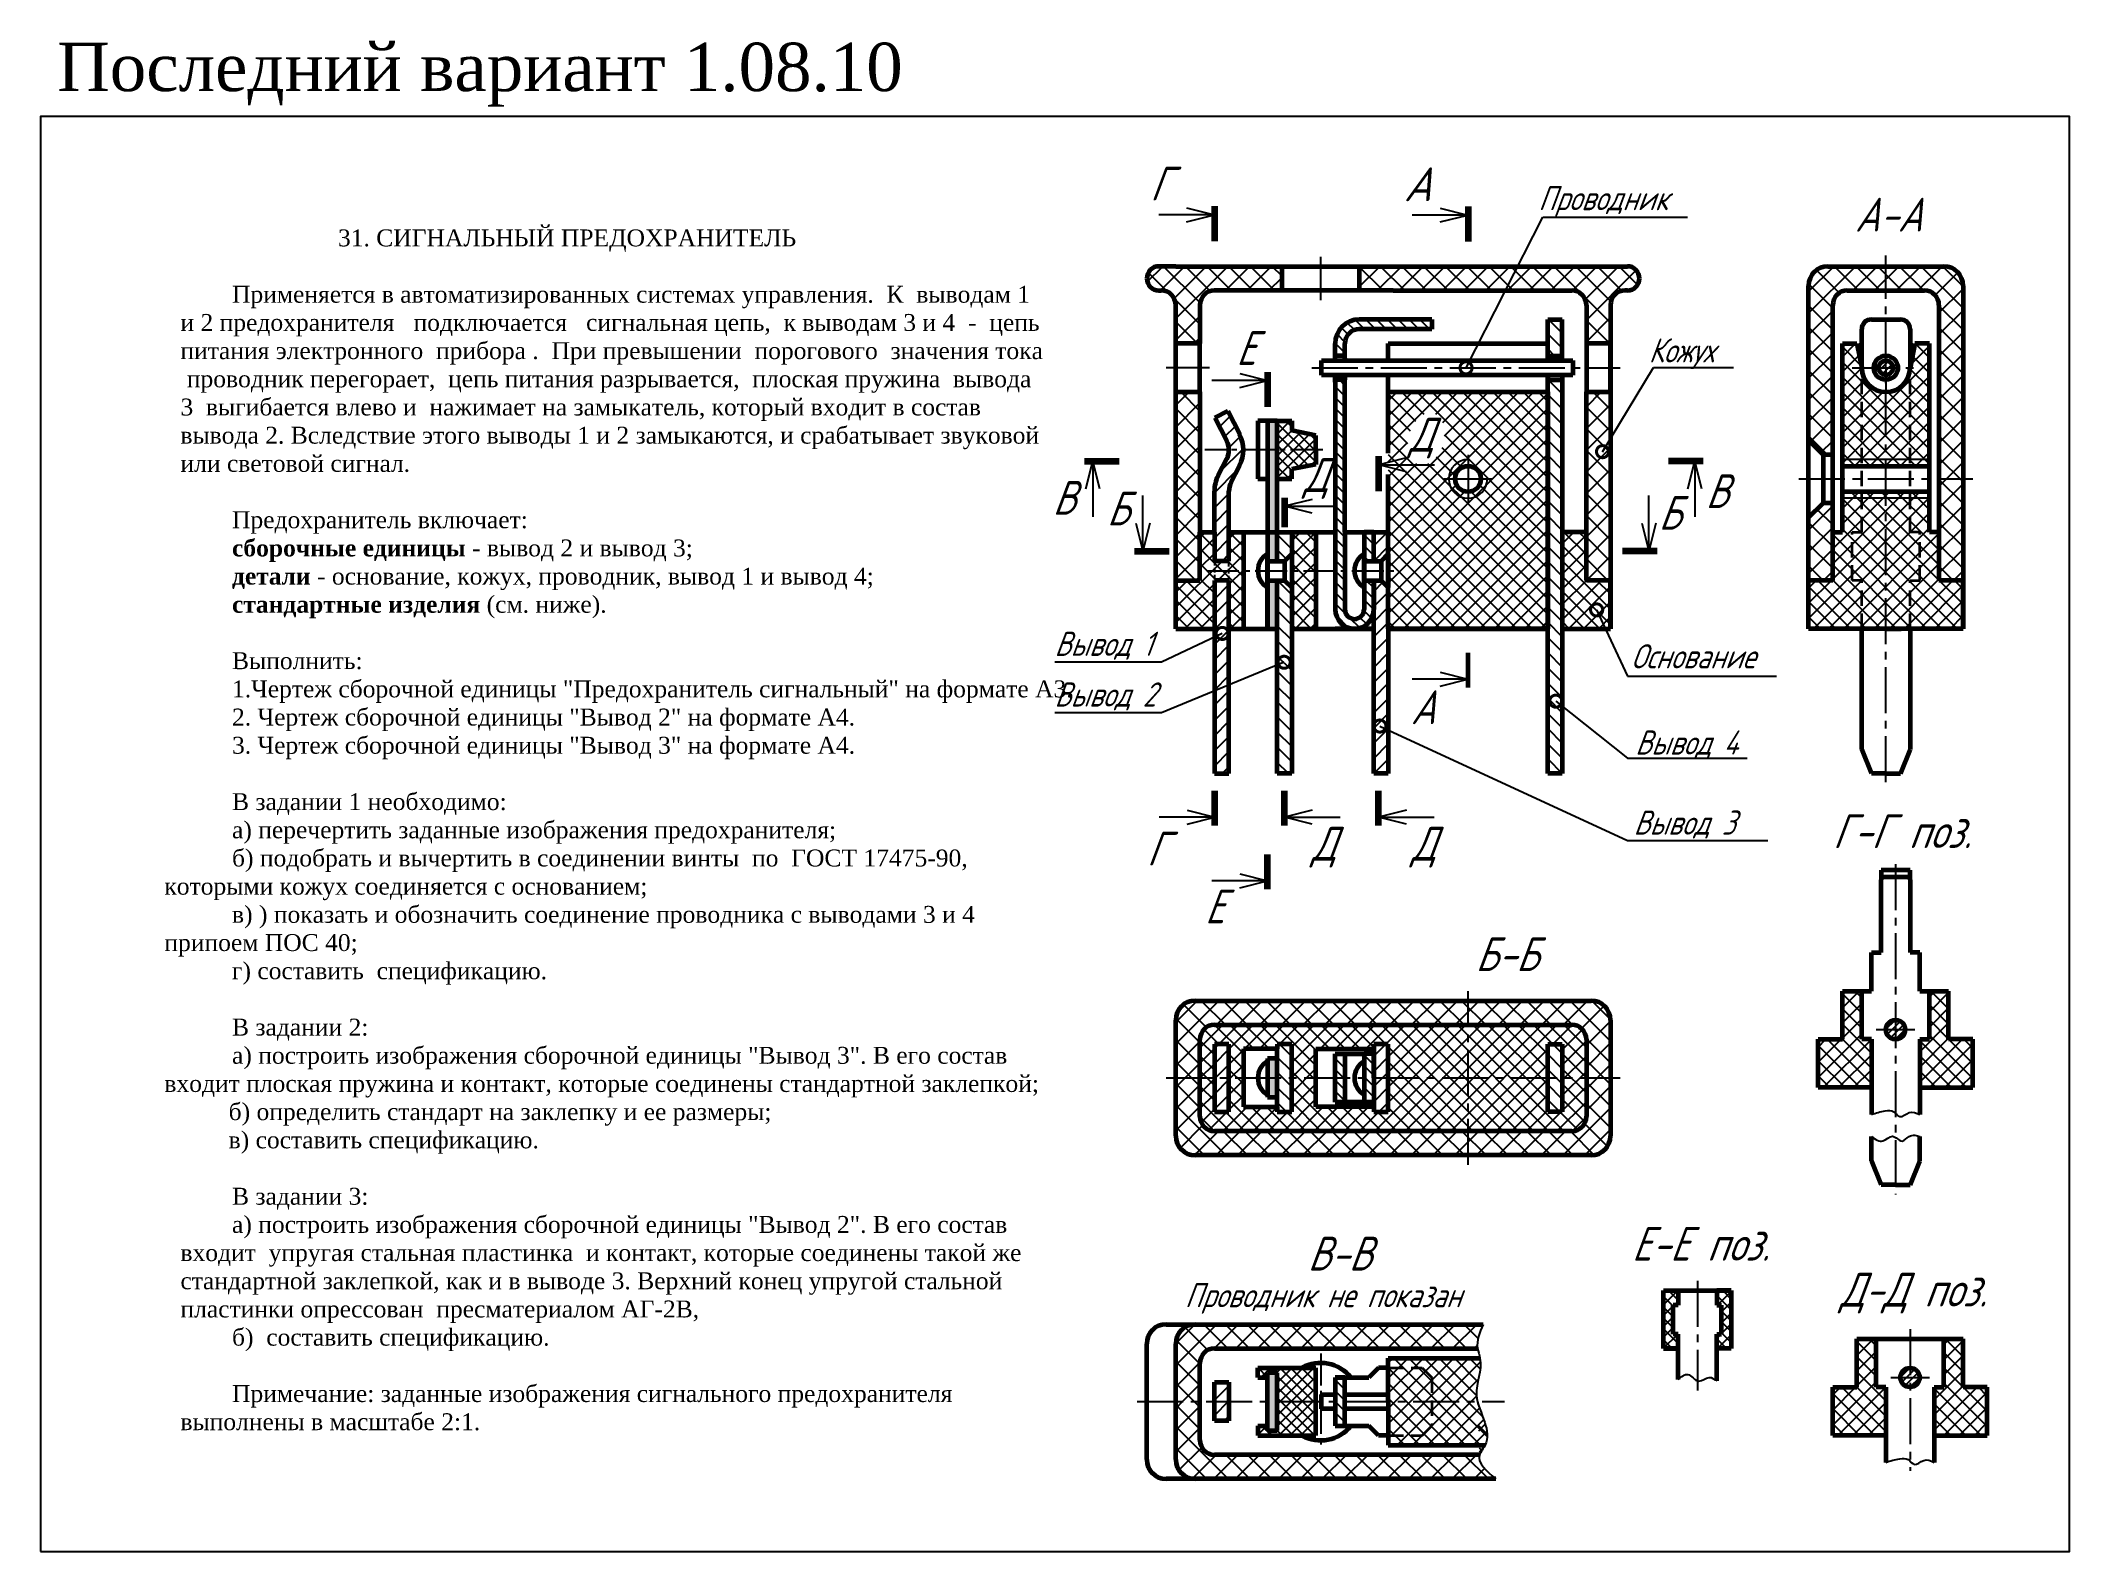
# Model space of a CAD drawing. Header units: millimetres. Extents: x 0 to 420, y 0 to 313.
import ezdxf

# ---------------------------------------------------------------- set-up
doc = ezdxf.new("R2010")
doc.units = ezdxf.units.MM
doc.header["$LTSCALE"] = 0.5
doc.linetypes.add('CENTER2', pattern=[28.575, 19.05, -3.175, 3.175, -3.175])
doc.linetypes.add('штриховая2', pattern=[9.525, 6.35, -3.175])
doc.layers.get('0').update_dxf_attribs({"linetype": 'CONTINUOUS', "lineweight": 60})
doc.styles.get("Standard").update_dxf_attribs({"font": 'isocpeui.ttf', "width": 0.9})
doc.styles.add('стиль1', font='TIMES.TTF')
doc.dimstyles.get("Standard").update_dxf_attribs({"dimtxt": 5, "dimasz": 5, "dimexe": 2, "dimexo": 0, "dimgap": 1.5, "dimtad": 1, "dimdec": 0, "dimzin": 0, "dimtxsty": 'Standard', "dimcen": 5, "dimadec": 0, "dimazin": 0, "dimtfac": 1, "dimtdec": 0, "dimtofl": 0, "dimtmove": 0, "dimatfit": 3, "dimldrblk": 'DOTSMALL', "dimfxl": 0, "dimtolj": 1, "dimtzin": 0, "dimarcsym": 0})
pattern_1 = [(45, (30.3545, 5.651), (-2.245064, 2.245064), []), (135, (30.3545, 5.651), (-2.245064, -2.245064), [])]
pattern_2 = [(45, (30.3545, 5.651), (-1.571545, 1.571545), []), (135, (30.3545, 5.651), (-1.571545, -1.571545), [])]
pattern_3 = [(135, (30.3545, 5.651), (-1.571545, -1.571545), [])]
pattern_4 = [(45, (17.6013, -27.0154), (-1.571545, 1.571545), [])]
pattern_5 = [(135, (17.6013, -27.0154), (-1.571545, -1.571545), [])]
pattern_6 = [(135, (17.6013, -30.654), (-2.245064, -2.245064), []), (225, (17.6013, -30.654), (2.245064, -2.245064), [])]
pattern_7 = [(45, (0, -5), (-1.571545, 1.571545), [])]

msp = doc.modelspace()

# ---------------------------------------------------------------- texts
at = {"color": 1, "lineweight": -3, "style": 'стиль1'}
msp.add_text('Последний вариант 1.08.10', height=10, dxfattribs=at).set_placement((3.42, 302.28))
at = {"color": 7, "lineweight": -3, "oblique": 9}
for s, height, width, p in [('Г', 7, 0.8, (229.66, 279.65)), ('A', 7, 0.9, (282.17, 279.49)), ('Проводник', 5, 0.8, (310.04, 277.62)), ('A-A', 7, 0.8, (375.6, 273.21)), ('Е', 7, 0.8, (247.47, 245.61)), ('Кожух', 5, 0.8, (332.89, 246.11)), ('Д', 7, 0.8, (283.29, 227.67)), ('Д', 7, 0.8, (261.48, 219.31)), ('В', 7, 0.8, (344.68, 215.97)), ('В', 7, 0.8, (209.5, 214.6)), ('Б', 7, 0.8, (220.72, 212.39)), ('Б', 7, 0.8, (334.93, 211.5)), ('Вывод 1', 5, 0.8, (209.89, 185.37)), ('Основание', 5, 0.8, (329.21, 182.78)), ('Вывод 2', 5, 0.8, (209.89, 174.88)), ('A', 7, 0.8, (283.64, 171.24)), ('Вывод 4', 5, 0.8, (330.1, 164.94)), ('Вывод 3', 5, 0.8, (329.76, 148.36)), ('Г-Г поз.', 7, 0.8, (371.02, 145.6)), ('Г', 7, 0.8, (229, 142)), ('Д', 7, 0.8, (263.11, 143)), ('Д', 7, 0.8, (283.77, 143)), ('Е', 7, 0.8, (241, 130)), ('Б-Б', 7, 0.8, (297.04, 120.14)), ('В-В', 7, 0.8, (262.31, 58.14)), ('Е-Е поз.', 7, 0.8, (329.38, 60.18)), ('Проводник не показан', 5, 0.8, (236.87, 50.54)), ('Д-Д поз.', 7, 0.8, (372.47, 50.69))]:
    msp.add_text(s, height=height, dxfattribs=dict(at, width=width)).set_placement(p)
at = {"color": 7, "insert": (25.63, 146.45), "char_height": 3.5, "width": 181.3704, "attachment_point": 4, "style": 'стиль1'}
msp.add_mtext('{\\fTimes New Roman|b0|i0|c204|p18;^I^I^I^I\\P^I^I      31. \\C256;СИГНАЛЬНЫЙ\\fTimes New Roman|b0|i0|c186|p18;\\C8; \\fTimes New Roman|b0|i0|c204|p18;\\C256;ПРЕДОХРАНИТЕЛЬ\\fTimes New Roman|b0|i0|c186|p18;\\C7;\\P\\fTimes New Roman|b0|i0|c204|p18;\\P\\pi-3.3263,l3.3263;^IПрименяется в автоматизированных системах управления.  К  выводам 1 и 2 предохранителя   подключается   сигнальная цепь,  к выводам 3 и 4  -  цепь питания \\C256;электронного \\C7; прибора .  При превышении  порогового  значения тока  проводник перегорает,  цепь питания разрывается,  плоская пружина  вывода 3  \\C256;выгибается\\C7; влево и  нажимает на \\C256;замыкатель\\C7;, который входит в состав вывода 2. \\C256;Вследствие\\C7; этого выводы 1 и 2 замыкаются, и срабатывает \\C256;звуковой\\C7; или \\C256;световой\\C7; сигнал.\\P\\pi0,l0;\\P^IПредохранитель включает:\\P^I\\fTimes New Roman|b1|i0|c204|p18;сборочные единицы\\fTimes New Roman|b0|i0|c204|p18; - вывод 2 и вывод 3;\\P^I\\fTimes New Roman|b1|i0|c204|p18;детали\\fTimes New Roman|b0|i0|c204|p18; - основание, кожух, проводник, вывод 1 и вывод 4;\\P^I\\fTimes New Roman|b1|i0|c204|p18;стандартные изделия\\fTimes New Roman|b0|i0|c204|p18; (см. ниже).\\P\\P^IВыполнить:\\P^I1.Чертеж сборочной единицы "Предохранитель сигнальный" на формате А3.\\P^I2. Чертеж сборочной единицы "Вывод 2" на формате А4.\\P^I3. Чертеж сборочной единицы "Вывод 3" на формате А4.\\P\\P^IВ задании 1 необходимо:\\P^Iа) перечертить заданные изображения предохранителя;\\P\\pi-3.3263,l3.3263;^Iб) подобрать и вычертить в соединении винты  по  ГОСТ 17475-}9{\\fTimes New Roman|b0|i0|c204|p18;0, которыми кожух соединяется с основанием;\\P^Iв) ) показать и обозначить соединение проводника с выводами 3 и 4  припоем ПОС 40;\\P\\pi0,l0;^Iг) составить  спецификацию.\\P\\P^IВ задании 2:\\P\\pi-3.3263,l3.3263;^Iа) построить изображения сборочной единицы "Вывод 3". В его состав входит плоская пружина и контакт, которые соединены стандартной заклепкой};\\P\\pi13.3052,l0;{\\fTimes New Roman|b0|i0|c204|p18;б) определить стандарт на заклепку и ее размеры};\\P{\\fTimes New Roman|b0|i0|c204|p18;в) составить спецификацию.\\P\\pi0;^I\\P^IВ задании 3:\\P\\pi-3.3263,l3.3263;^Iа) построить изображения сборочной единицы "Вывод 2". В его состав входит  упругая стальная пластинка  и контакт, которые соединены такой же  стандартной заклепкой, как и в выводе 3. Верхний конец упругой стальной пластинки \\C256;опрессован \\C7; пресматериалом АГ-2В,\\P\\pi0,l0;^Iб)  составить спецификацию.\\P^I^I\\P\\pi-3.3263,l3.3263;^IПримечание: заданные изображения сигнального предохранителя выполнены в масштабе 2:1.\\P\\pi0,l0;^I\\P^I^I^I}', dxfattribs=at)

# ---------------------------------------------------------------- blocks, each defined once
blk = doc.blocks.new('_DotSmall')
at = {"color": 0, "linetype": 'ByBlock', "const_width": 0.5}
blk.add_lwpolyline([(-0.0625, 0, 1), (0.0625, 0, 1)], format="xyb", close=True, dxfattribs=at)

# ---------------------------------------------------------------- hatches: boundary and pattern name
at = {"lineweight": -3}
h = msp.add_hatch(dxfattribs=at)
h.set_pattern_fill('ANSI37', angle=90, style=0)
h.set_pattern_definition([(135, (30.3545, 5.651), (-2.245064, -2.245064), []), (225, (30.3545, 5.651), (2.245064, -2.245064), [])])
h.paths.add_polyline_path([(243, 261), (257, 261), (257, 266), (235, 266), (231.5, 266, 0.414214), (229, 263.5, 0.414214), (231.5, 261), (232, 261, -0.414214), (235, 258), (235, 250), (240, 250), (240, 258, -0.414214)])
h.paths.add_polyline_path([(317, 261, -0.414214), (320, 258), (320, 250), (325, 250), (325, 258, -0.414214), (328, 261), (328.5, 261, 0.414214), (331, 263.5, 0.414214), (328.5, 266), (325, 266), (273, 266), (273, 261), (280, 261)])
h = msp.add_hatch(dxfattribs=at)
h.set_pattern_fill('ANSI37', angle=90, style=0)
h.set_pattern_definition([(135, (30.028, 5.651), (-2.245064, -2.245064), []), (225, (30.028, 5.651), (2.245064, -2.245064), [])])
h.paths.add_polyline_path([(371, 258, -0.414214), (374, 261), (382, 261), (382, 266), (370, 266, 0.414214), (366, 262), (366, 230), (369, 227), (371, 227)])
h.paths.add_polyline_path([(398, 262, 0.414214), (394, 266), (382, 266), (382, 261), (390, 261, -0.414214), (393, 258), (393, 222), (398, 222)])
h.paths.add_polyline_path([(398, 222), (393, 222), (393, 201), (398, 201)])
h.paths.add_polyline_path([(371, 211), (371, 217), (369, 217), (366, 214), (366, 201), (371, 201)])
h = msp.add_hatch(dxfattribs=at)
h.set_pattern_fill('ANSI31', scale=0.5, angle=90, style=0)
h.set_pattern_definition([(135, (0, -5), (-1.122532, -1.122532), [])])
h.paths.add_polyline_path([(273, 253), (288, 253), (288, 255), (273, 255, 0.414214), (268, 250), (268, 247.5), (270, 247.5), (270, 250, -0.414214)])
h.paths.add_polyline_path([(270, 242), (270, 242.5), (268, 242.5), (268, 242), (268, 211), (268, 203), (270, 203), (270, 211)])
h.paths.add_polyline_path([(276, 195), (276, 201), (274, 201), (274, 199.5), (274, 195, -1), (270, 195), (270, 203), (268, 203), (268, 195, 1)])
h.paths.add_polyline_path([(276, 211), (274, 211), (274, 205), (276, 205)])
h = msp.add_hatch(dxfattribs=at)
h.set_pattern_fill('ANSI31', scale=0.7, angle=90, style=0)
h.set_pattern_definition(pattern_3)
h.paths.add_polyline_path([(312, 247.5), (315, 247.5), (315, 255), (312, 255)])
h = msp.add_hatch(dxfattribs=at)
h.set_pattern_fill('ANSI37', scale=0.7, style=0)
h.paths.add_polyline_path([(377, 245), (376, 250), (373, 250), (373, 226), (377, 226)])
h.paths.add_polyline_path([(382, 240, -0.414214), (377, 245), (377, 226), (382, 226)])
h.paths.add_polyline_path([(387, 245, -0.414214), (382, 240), (382, 226), (387, 226)])
h.paths.add_polyline_path([(391, 250), (388, 250), (387, 245), (387, 226), (391, 226)])
h.paths.add_polyline_path([(382, 226), (377, 226), (377, 224.67), (382, 224.67)])
h.paths.add_polyline_path([(387, 226), (382, 226), (382, 224.67), (387, 224.67)])
h.paths.add_polyline_path([(391, 226), (387, 226), (387, 224.67), (391, 224.67)])
h.paths.add_polyline_path([(377, 226), (373, 226), (373, 224.67), (377, 224.67)])
h.paths.add_polyline_path([(377, 219.33), (373, 219.33), (373, 218), (377, 218)])
h.paths.add_polyline_path([(387, 219.33), (382, 219.33), (382, 218), (387, 218)])
h.paths.add_polyline_path([(382, 219.33), (377, 219.33), (377, 218), (382, 218)])
h.paths.add_polyline_path([(391, 219), (391, 219.33), (387, 219.33), (387, 218), (391, 218)])
h.paths.add_polyline_path([(391, 218), (387, 218), (387, 211), (389, 211), (389, 201), (387, 201), (387, 191), (398, 191), (398, 201), (393, 201), (393, 211), (391, 211)])
h.paths.add_polyline_path([(387, 218), (382, 218), (382, 191), (387, 191), (387, 201), (389, 201), (389, 211), (387, 211)])
h.paths.add_polyline_path([(377, 218), (373, 218), (373, 211), (371, 211), (371, 201), (366, 201), (366, 191), (377, 191), (377, 201), (375, 201), (375, 211), (377, 211)])
h.paths.add_polyline_path([(382, 218), (377, 218), (377, 211), (375, 211), (375, 201), (377, 201), (377, 191), (382, 191)])
h = msp.add_hatch(dxfattribs=at)
h.set_pattern_fill('ANSI31', scale=0.3, style=0)
h.set_pattern_definition([(45, (30.02795, 5.6509), (-0.6735192, 0.6735192), [])])
h.paths.add_polyline_path([(383.5, 245, 0.414214), (382, 246.5), (382, 245)])
h.paths.add_polyline_path([(382, 245), (382, 243.5, 0.414214), (383.5, 245)])
h.paths.add_polyline_path([(382, 245), (380.5, 245, 0.414214), (382, 243.5)])
h.paths.add_polyline_path([(382, 246.5, 0.414214), (380.5, 245), (382, 245)])
h = msp.add_hatch(dxfattribs=at)
h.set_pattern_fill('ANSI37', style=0)
h.set_pattern_definition(pattern_1)
h.paths.add_polyline_path([(235, 201), (240, 201), (240, 211), (240, 240), (235, 240)])
h = msp.add_hatch(dxfattribs=at)
h.set_pattern_fill('ANSI37', scale=0.7, style=0)
h.paths.add_polyline_path([(312, 240), (279, 240), (279, 227.33), (279, 222.94), (279, 191), (312, 191)])
h.paths.add_polyline_path([(298.17, 222), (299.5, 222, -2.414214), (295.5, 226), (295.5, 224.67, -0.414214)], flags=16)
edge = h.paths.add_edge_path(flags=0)
edge.add_ellipse((286.82, 230.31), major_axis=(1.58, 5.26), ratio=0.667489, start_angle=0, end_angle=360)
h.paths.add_polyline_path([(299.5, 222), (298.17, 222, -0.414214), (295.5, 219.33), (295.5, 218, 0.414214)], flags=0)
h.paths.add_polyline_path([(292.83, 222), (291.5, 222, 0.414214), (295.5, 218), (295.5, 219.33, -0.414214)], flags=16)
h.paths.add_polyline_path([(295.5, 224.67), (295.5, 226, 0.414214), (291.5, 222), (292.83, 222, -0.414214)], flags=0)
h.paths.add_polyline_path([(280.99, 224.61), (292.22, 224.61), (292.22, 236.68), (280.99, 236.68)], flags=24)
h = msp.add_hatch(dxfattribs=at)
h.set_pattern_fill('ANSI31', scale=0.7, angle=90, style=0)
h.set_pattern_definition(pattern_3)
h.paths.add_polyline_path([(312, 191), (312, 161), (315, 161), (315, 191), (315, 211), (315, 242.5), (312, 242.5), (312, 242)])
h = msp.add_hatch(dxfattribs=at)
h.set_pattern_fill('ANSI37', style=0)
h.set_pattern_definition(pattern_1)
h.paths.add_polyline_path([(320, 211), (320, 201), (325, 201), (325, 240), (320, 240)])
h = msp.add_hatch(dxfattribs=at)
h.set_pattern_fill('ANSI31', scale=0.7, style=0)
h.set_pattern_definition(pattern_7)
h.paths.add_polyline_path([(246, 219.5, -0.119095), (246.44, 221.32), (248.23, 224.8, 0.119095), (249, 228), (246, 228, -0.119095), (245.56, 226.17), (243.77, 222.69, 0.119095), (243, 219.5), (243, 211), (243, 205), (246, 205), (246, 211)])
h.paths.add_polyline_path([(245.76, 236), (243.09, 234.63), (245.55, 229.83, -0.119646), (246, 228), (249, 228, 0.119095), (248.23, 231.2)])
h.paths.add_polyline_path([(246, 201), (243, 201), (243, 191), (243, 161), (246, 161)])
h = msp.add_hatch(color=7, dxfattribs=at)
h.paths.add_polyline_path([(256, 211), (254, 211), (254, 205), (256, 205)])
h.paths.add_polyline_path([(256, 228), (254, 228), (254, 211), (256, 211)])
h.paths.add_polyline_path([(256, 234), (254, 234), (254, 228), (256, 228)])
h.paths.add_polyline_path([(256, 201), (254, 201), (254, 199.5), (254, 191), (256, 191)])
h = msp.add_hatch(dxfattribs=at)
h.set_pattern_fill('ANSI37', scale=0.5, angle=90, style=0)
h.set_pattern_definition([(135, (30.3545, 5.6509), (-1.122532, -1.122532), []), (225, (30.3545, 5.6509), (1.122532, -1.122532), [])])
h.paths.add_polyline_path([(264, 228), (264, 231), (259, 232), (259, 234), (256, 234), (256, 222), (259, 222), (259, 224), (264, 225)])
h = msp.add_hatch(dxfattribs=at)
h.set_pattern_fill('ANSI37', scale=0.7, style=0)
h.set_pattern_definition([(45, (0, -5), (-1.571545, 1.571545), []), (135, (0, -5), (-1.571545, -1.571545), [])])
h.paths.add_polyline_path([(249, 211), (246, 211), (246, 205), (246, 203), (249, 203)])
h.paths.add_polyline_path([(249, 203), (246, 203), (246, 201), (246, 191), (249, 191)])
h.paths.add_polyline_path([(246, 205), (243, 205), (243, 203), (246, 203)])
h.paths.add_polyline_path([(246, 203), (243, 203), (243, 201), (246, 201)])
h.paths.add_polyline_path([(243, 205), (243, 211), (240, 211), (240, 201), (235, 201), (235, 191), (243, 191), (243, 201)])
h = msp.add_hatch(dxfattribs=at)
h.set_pattern_fill('ANSI31', scale=0.7, angle=90, style=0)
h.set_pattern_definition([(135, (0, -5), (-1.571545, -1.571545), [])])
h.paths.add_polyline_path([(259, 199.5), (257.5, 201), (256, 201), (256, 161), (259, 161)])
h.paths.add_polyline_path([(259, 211), (256, 211), (256, 205), (257.5, 205), (259, 206.5)])
h = msp.add_hatch(dxfattribs=at)
h.set_pattern_fill('ANSI37', scale=0.7, style=0)
h.set_pattern_definition(pattern_2)
h.paths.add_polyline_path([(259, 191), (264, 191), (264, 211), (259, 211)])
h = msp.add_hatch(dxfattribs=at)
h.set_pattern_fill('ANSI31', scale=0.7, style=0)
h.set_pattern_definition(pattern_7)
h.paths.add_polyline_path([(279, 199.5), (277.5, 201), (276, 201), (276, 195), (276, 161), (279, 161), (279, 191)])
h.paths.add_polyline_path([(279, 211), (276, 211), (276, 205), (277.5, 205), (279, 206.5)])
h = msp.add_hatch(dxfattribs=at)
h.set_pattern_fill('ANSI37', scale=0.7, style=0)
h.set_pattern_definition(pattern_2)
h.paths.add_polyline_path([(325, 201), (320, 201), (320, 211), (315, 211), (315, 191), (325, 191)])
h = msp.add_hatch(dxfattribs=at)
h.set_pattern_fill('ANSI37', style=0)
h.set_pattern_definition([(45, (17.6013, -27.0154), (-2.245064, 2.245064), []), (135, (17.6013, -27.0154), (-2.245064, -2.245064), [])])
h.paths.add_polyline_path([(321, 82, 0.414214), (325, 86), (325, 110, 0.414214), (321, 114), (239, 114, 0.414214), (235, 110), (235, 86, 0.414214), (239, 82)])
h.paths.add_polyline_path([(243, 87, -0.414214), (240, 90), (240, 106, -0.414214), (243, 109), (317, 109, -0.414214), (320, 106), (320, 90, -0.414214), (317, 87)], flags=16)
h = msp.add_hatch(dxfattribs=at)
h.set_pattern_fill('ANSI37', scale=0.7, style=0)
h.set_pattern_definition([(45, (19.2747, -5.455), (-1.571545, 1.571545), []), (135, (19.2747, -5.455), (-1.571545, -1.571545), [])])
h.paths.add_polyline_path([(389, 96), (400, 96), (400, 106), (395, 106), (395, 116), (391, 116), (391, 106), (389, 106)])
h.paths.add_polyline_path([(379, 106), (377, 106), (377, 116), (373, 116), (373, 106), (368, 106), (368, 96), (379, 96)])
h = msp.add_hatch(dxfattribs=at)
h.set_pattern_fill('ANSI31', scale=0.3, style=0)
h.set_pattern_definition([(45, (19.2747, -5.455), (-0.6735192, 0.6735192), [])])
h.paths.add_polyline_path([(386, 108, 0.414214), (384, 110), (384, 108)])
h.paths.add_polyline_path([(384, 106, 0.414214), (386, 108), (384, 108)])
h.paths.add_polyline_path([(382, 108, 0.414214), (384, 106), (384, 108)])
h.paths.add_polyline_path([(384, 110, 0.414214), (382, 108), (384, 108)])
h = msp.add_hatch(dxfattribs=at)
h.set_pattern_fill('ANSI37', scale=0.7, style=0)
h.set_pattern_definition([(45, (17.6013, -27.0154), (-1.571545, 1.571545), []), (135, (17.6013, -27.0154), (-1.571545, -1.571545), [])])
h.paths.add_polyline_path([(312, 98), (312, 105), (315, 105), (315, 104), (315, 98), (320, 98), (320, 106, 0.414214), (317, 109), (243, 109, 0.414214), (240, 106), (240, 98), (243, 98), (243, 105), (246, 105), (246, 98), (249, 98), (249, 104), (256, 104), (256, 105), (259, 105), (259, 98), (264, 98), (264, 104), (276, 104), (276, 105), (279, 105), (279, 98)])
h.paths.add_polyline_path([(279, 98), (279, 91), (276, 91), (276, 92), (264, 92), (264, 98), (259, 98), (259, 91), (256, 91), (256, 92), (249, 92), (249, 98), (246, 98), (246, 91), (243, 91), (243, 98), (240, 98), (240, 90, 0.414214), (243, 87), (317, 87, 0.414214), (320, 90), (320, 98), (315, 98), (315, 91), (312, 91), (312, 98)])
h = msp.add_hatch(dxfattribs=at)
h.set_pattern_fill('ANSI31', scale=0.7, style=0)
h.set_pattern_definition(pattern_4)
h.paths.add_polyline_path([(246, 105), (243, 105), (243, 98), (246, 98)])
h.paths.add_polyline_path([(246, 98), (243, 98), (243, 91), (246, 91)])
h = msp.add_hatch(dxfattribs=at)
h.set_pattern_fill('ANSI31', scale=0.7, angle=90, style=0)
h.set_pattern_definition(pattern_5)
h.paths.add_polyline_path([(259, 105), (256, 105), (256, 104), (256, 98), (259, 98)])
h.paths.add_polyline_path([(259, 98), (256, 98), (256, 92), (256, 91), (259, 91)])
h = msp.add_hatch(dxfattribs=at)
h.set_pattern_fill('ANSI31', scale=0.7, style=0)
h.set_pattern_definition(pattern_4)
h.paths.add_polyline_path([(279, 105), (276, 105), (276, 104), (276, 98), (279, 98)])
h.paths.add_polyline_path([(279, 98), (276, 98), (276, 92), (276, 91), (279, 91)])
h = msp.add_hatch(dxfattribs=at)
h.set_pattern_fill('ANSI31', scale=0.7, angle=90, style=0)
h.set_pattern_definition(pattern_5)
h.paths.add_polyline_path([(315, 104), (315, 105), (312, 105), (312, 98), (315, 98)])
h.paths.add_polyline_path([(315, 98), (312, 98), (312, 91), (315, 91)])
h = msp.add_hatch(color=7, dxfattribs=at)
h.paths.add_polyline_path([(254, 98), (256, 98), (256, 102), (254, 102)])
h.paths.add_polyline_path([(256, 98), (254, 98), (254, 94), (256, 94)])
h = msp.add_hatch(dxfattribs=at)
h.set_pattern_fill('ANSI31', scale=0.5, angle=90, style=0)
h.set_pattern_definition([(135, (17.6013, -27.0154), (-1.122532, -1.122532), [])])
h.paths.add_polyline_path([(270, 98), (268, 98), (268, 93), (270, 93)])
h.paths.add_polyline_path([(270, 103), (268, 103), (268, 98), (270, 98)])
h.paths.add_polyline_path([(276, 103), (274, 103), (274, 98), (276, 98)])
h.paths.add_polyline_path([(276, 98), (274, 98), (274, 93), (276, 93)])
h = msp.add_hatch(dxfattribs=at)
h.set_pattern_fill('ANSI37', scale=0.5, angle=90, style=0)
h.set_pattern_definition([(135, (25.918, -23.2961), (-1.122532, -1.122532), []), (225, (25.918, -23.2961), (1.122532, -1.122532), [])])
h.paths.add_polyline_path([(348, 45), (347, 45), (347, 42), (350, 42), (350, 54), (347, 54), (347, 51), (348, 51)])
h.paths.add_polyline_path([(336, 42), (339, 42), (339, 45), (338, 45), (338, 51), (339, 51), (339, 54), (336, 54)])
h = msp.add_hatch(dxfattribs=at)
h.set_pattern_fill('ANSI37', angle=90, style=0)
h.set_pattern_definition(pattern_6)
edge = h.paths.add_edge_path()
edge.add_spline(control_points=[(297.48, 42), (297.21, 43.65), (297.92, 45.33), (298.62, 47)], knot_values=[0, 0, 0, 0, 5.13023, 5.13023, 5.13023, 5.13023], degree=3, periodic=0)
edge.add_line((298.62, 47), (239, 47))
edge.add_arc((239, 43), 4, 90, 180)
edge.add_line((235, 43), (235, 31))
edge.add_line((235, 31), (240, 31))
edge.add_line((240, 31), (240, 39))
edge.add_arc((243, 39), 3, 90, 180, ccw=False)
edge.add_line((243, 42), (297.48, 42))
h = msp.add_hatch(dxfattribs=at)
h.set_pattern_fill('ANSI37', scale=0.7, style=0)
h.set_pattern_definition([(45, (22.2747, -77.455), (-1.571545, 1.571545), []), (135, (22.2747, -77.455), (-1.571545, -1.571545), [])])
h.paths.add_polyline_path([(392, 24), (403, 24), (403, 34), (398, 34), (398, 44), (394, 44), (394, 34), (392, 34)])
h.paths.add_polyline_path([(382, 34), (380, 34), (380, 44), (376, 44), (376, 34), (371, 34), (371, 24), (382, 24)])
h = msp.add_hatch(dxfattribs=at)
h.set_pattern_fill('ANSI37', scale=0.5, angle=90, style=0)
h.set_pattern_definition([(135, (17.6013, -30.654), (-1.122532, -1.122532), []), (225, (17.6013, -30.654), (1.122532, -1.122532), [])])
h.paths.add_polyline_path([(264, 31), (264, 38), (252, 38), (252, 36), (254, 36), (254, 37), (256, 37), (256, 31)])
h.paths.add_polyline_path([(256, 31), (256, 25), (254, 25), (254, 26), (252, 26), (252, 24), (264, 24), (264, 31)])
h = msp.add_hatch(dxfattribs=at)
h.set_pattern_fill('ANSI37', scale=0.7, angle=90, style=0)
h.set_pattern_definition([(135, (17.6013, -30.654), (-1.571545, -1.571545), []), (225, (17.6013, -30.654), (1.571545, -1.571545), [])])
edge = h.paths.add_edge_path()
edge.add_spline(control_points=[(297.48, 31), (297.37, 31.45), (296.89, 34.33), (298.47, 37.49), (297.98, 40)], knot_values=[7.192166, 7.192166, 7.192166, 7.192166, 8.61442, 16.290089, 16.290089, 16.290089, 16.290089], degree=3, periodic=0)
edge.add_line((297.98, 40), (279, 40))
edge.add_line((279, 40), (279, 38))
edge.add_line((279, 38), (286, 38))
edge.add_line((286, 38), (288, 36))
edge.add_line((288, 36), (288, 31))
edge.add_line((288, 31), (297.48, 31))
h.paths.add_polyline_path([(288, 31), (288, 36), (286, 38), (279, 38), (279, 31)], flags=17)
h.paths.add_polyline_path([(286, 24), (288, 26), (288, 31), (279, 31), (279, 24)], flags=17)
edge = h.paths.add_edge_path()
edge.add_line((288, 26), (286, 24))
edge.add_line((286, 24), (279, 24))
edge.add_line((279, 24), (279, 22))
edge.add_line((279, 22), (299.05, 22))
edge.add_spline(control_points=[(299.05, 22), (299.75, 23.43), (299.2, 26.73), (297.82, 29.58), (297.48, 31)], knot_values=[16.290089, 16.290089, 16.290089, 16.290089, 20.965286, 25.476022, 25.476022, 25.476022, 25.476022], degree=3, periodic=0)
edge.add_line((297.48, 31), (288, 31))
edge.add_line((288, 31), (288, 26))
h = msp.add_hatch(dxfattribs=at)
h.set_pattern_fill('ANSI31', scale=0.3, style=0)
h.set_pattern_definition([(45, (22.2747, -77.455), (-0.6735192, 0.6735192), [])])
h.paths.add_polyline_path([(389, 36, 0.414214), (387, 38), (387, 36)])
h.paths.add_polyline_path([(387, 34, 0.414214), (389, 36), (387, 36)])
h.paths.add_polyline_path([(385, 36, 0.414214), (387, 34), (387, 36)])
h.paths.add_polyline_path([(387, 38, 0.414214), (385, 36), (387, 36)])
h = msp.add_hatch(dxfattribs=at)
h.set_pattern_fill('ANSI31', scale=0.7, style=0)
h.set_pattern_definition([(45, (17.6013, -30.654), (-1.571545, 1.571545), [])])
h.paths.add_polyline_path([(243, 31), (246, 31), (246, 35), (243, 35)])
h.paths.add_polyline_path([(243, 27), (246, 27), (246, 31), (243, 31)])
h = msp.add_hatch(color=7, dxfattribs=at)
h.paths.add_polyline_path([(254, 31), (256, 31), (256, 37), (254, 37)])
h.paths.add_polyline_path([(256, 31), (254, 31), (254, 25), (256, 25)])
h = msp.add_hatch(dxfattribs=at)
h.set_pattern_fill('ANSI31', scale=0.5, angle=90, style=0)
h.set_pattern_definition([(135, (17.6013, -30.654), (-1.122532, -1.122532), [])])
h.paths.add_polyline_path([(270, 36), (268, 36), (268, 31), (270, 31)])
h.paths.add_polyline_path([(270, 31), (268, 31), (268, 26), (270, 26)])
h = msp.add_hatch(dxfattribs=at)
h.set_pattern_fill('ANSI37', angle=90, style=0)
h.set_pattern_definition(pattern_6)
edge = h.paths.add_edge_path()
edge.add_arc((243, 23), 3, 180, 270, ccw=False)
edge.add_line((240, 23), (240, 31))
edge.add_line((240, 31), (235, 31))
edge.add_line((235, 31), (235, 19))
edge.add_arc((239, 19), 4, 180, 270)
edge.add_line((239, 15), (301.24, 15))
edge.add_spline(control_points=[(301.24, 15), (299.29, 16.66), (297.34, 18.32), (297.9, 20)], knot_values=[27.78235, 27.78235, 27.78235, 27.78235, 33.791658, 33.791658, 33.791658, 33.791658], degree=3, periodic=0)
edge.add_spline(control_points=[(297.48, 31), (297.82, 29.58), (299.2, 26.73), (299.89, 22.61), (298.12, 20.64), (297.9, 20)], knot_values=[16.290089, 16.290089, 16.290089, 16.290089, 20.800825, 25.476022, 27.78235, 27.78235, 27.78235, 27.78235], degree=3, periodic=0)
edge.add_line((297.9, 20), (243, 20))

# ---------------------------------------------------------------- linework, layer by layer
at = {"color": 7, "lineweight": -3}
for p, q in [((237.24, 278.13), (243, 276.69)), ((289.73, 278.07), (295.49, 276.63)), ((243, 276.69), (231.48, 276.69)), ((243, 276.69), (237.24, 276.69)), ((237.24, 275.25), (243, 276.69)), ((295.49, 276.63), (283.97, 276.63)), ((295.49, 276.63), (289.73, 276.63)), ((289.73, 275.19), (295.49, 276.63)), ((248.23, 243.79), (253.99, 242.35)), ((382, 245), (382, 240)), ((253.99, 242.35), (242.47, 242.35)), ((253.99, 242.35), (248.23, 242.35)), ((248.23, 240.91), (253.99, 242.35)), ((295.5, 227), (295.5, 217)), ((366, 222), (366, 230)), ((371, 222), (371, 227)), ((216.41, 219.93), (217.85, 225.69)), ((217.85, 225.69), (217.85, 214.17)), ((217.85, 225.69), (217.85, 219.93)), ((219.29, 219.93), (217.85, 225.69)), ((282.77, 226.37), (277.01, 224.93)), ((277.01, 224.93), (288.53, 224.93)), ((282.77, 223.49), (277.01, 224.93)), ((341.02, 219.93), (342.46, 225.69)), ((342.46, 225.69), (342.46, 214.17)), ((342.46, 225.69), (342.46, 219.93)), ((343.9, 219.93), (342.46, 225.69)), ((391, 226), (373, 226)), ((391, 225), (391, 226)), ((228.2, 207.08), (228.2, 218.6)), ((290.5, 222), (300.5, 222)), ((332.91, 207.08), (332.91, 218.6)), ((366, 222), (366, 214)), ((371, 222), (371, 217)), ((391, 219), (391, 218)), ((263.26, 217.77), (257.5, 216.33)), ((257.5, 216.33), (267.6, 216.33)), ((257.5, 216.33), (263.26, 216.33)), ((263.26, 214.89), (257.5, 216.33)), ((391, 218), (373, 218)), ((226.76, 212.84), (228.2, 207.08)), ((228.2, 207.08), (228.2, 212.84)), ((229.64, 212.84), (228.2, 207.08)), ((331.47, 212.84), (332.91, 207.08)), ((332.91, 207.08), (332.91, 212.84)), ((334.35, 212.84), (332.91, 207.08)), ((371, 201), (371, 211)), ((289.73, 181.98), (295.49, 180.54)), ((295.49, 180.54), (283.97, 180.54)), ((295.49, 180.54), (289.73, 180.54)), ((289.73, 179.1), (295.49, 180.54)), ((243.11, 152), (231.59, 152)), ((237.35, 153.44), (243.11, 152)), ((243.11, 152), (237.35, 152)), ((237.35, 150.56), (243.11, 152)), ((263.26, 153.44), (257.5, 152)), ((257.5, 152), (269.02, 152)), ((257.5, 152), (263.26, 152)), ((263.26, 150.56), (257.5, 152)), ((282.76, 153.44), (277, 152)), ((277, 152), (288.52, 152)), ((277, 152), (282.76, 152)), ((282.76, 150.56), (277, 152)), ((253.99, 138.8), (242.47, 138.8)), ((248.23, 140.24), (253.99, 138.8)), ((253.99, 138.8), (248.23, 138.8)), ((248.23, 137.36), (253.99, 138.8))]:
    msp.add_line(p, q, dxfattribs=at)
at = {"lineweight": 100}
for p, q in [((243.01, 278.44), (243.01, 271.24)), ((295.5, 278.37), (295.5, 271.17)), ((254, 244.1), (254, 236.9)), ((216.11, 225.7), (223.31, 225.7)), ((277, 226.68), (277, 219.48)), ((344.2, 225.7), (337, 225.7)), ((257.49, 218.08), (257.49, 211.99)), ((226.45, 207.07), (233.65, 207.07)), ((334.66, 207.07), (327.46, 207.07)), ((243.12, 150.25), (243.12, 157.45)), ((257.49, 150.25), (257.49, 157.45)), ((276.99, 150.25), (276.99, 157.45)), ((254, 137.05), (254, 144.25))]:
    msp.add_line(p, q, dxfattribs=at)
at = {"color": 7, "lineweight": 60}
for p, q in [((235, 266), (231.5, 266)), ((235, 266), (325, 266)), ((257, 261), (257, 266)), ((257, 266), (265, 266)), ((265, 266), (273, 266)), ((273, 266), (273, 261)), ((325, 266), (328.5, 266)), ((370, 266), (394, 266)), ((229, 263.5), (229, 263.5)), ((231.5, 261), (232, 261)), ((280, 261), (243, 261)), ((265, 261), (257, 261)), ((273, 261), (265, 261)), ((280, 261), (317, 261)), ((328.5, 261), (328, 261)), ((331, 263.5), (331, 263.5)), ((366, 191), (366, 262)), ((374, 261), (390, 261)), ((398, 262), (398, 191)), ((235, 201), (235, 258)), ((240, 258), (240, 250)), ((320, 258), (320, 250)), ((325, 258), (325, 191)), ((371, 201), (371, 258)), ((393, 258), (393, 201)), ((288, 255), (273, 255)), ((288, 253), (273, 253)), ((288, 255), (288, 253)), ((312, 255), (315, 255)), ((312, 246.5), (312, 255)), ((315, 246.5), (315, 255)), ((377, 245), (377, 253)), ((379, 255), (385, 255)), ((387, 253), (387, 245)), ((240, 250), (235, 250)), ((240, 240), (240, 250)), ((268, 246.5), (268, 250)), ((270, 247), (270, 250)), ((279, 246.5), (279, 250)), ((279, 250), (312, 250)), ((325, 250), (320, 250)), ((320, 250), (320, 240)), ((325, 240), (325, 250)), ((373, 211), (373, 250)), ((373, 250), (376, 250)), ((376, 250), (377, 245)), ((388, 250), (387, 245)), ((391, 250), (388, 250)), ((391, 211), (391, 250)), ((265.18, 243.5), (265.18, 246.5)), ((265.18, 246.5), (315.18, 246.5)), ((270, 247.5), (268, 247.5)), ((270, 246.5), (270, 247.5)), ((270, 247), (270, 246.5)), ((312, 246.5), (312, 247.5)), ((312, 247.5), (315, 247.5)), ((315.18, 246.5), (317.18, 246.5)), ((317.18, 246.5), (317.18, 243.5)), ((235, 201), (235, 240)), ((235, 240), (240, 240)), ((240, 240), (240, 211)), ((268.18, 243.5), (265.18, 243.5)), ((268, 242), (268, 243.5)), ((270, 242.5), (268, 242.5)), ((268, 242), (268, 211)), ((317.18, 243.5), (268.18, 243.5)), ((270, 242), (270, 243.5)), ((270, 243.5), (270, 242.5)), ((270, 211), (270, 242)), ((279, 240), (279, 243.5)), ((279, 240), (312, 240)), ((279, 227.33), (279, 240)), ((312, 242), (312, 243.5)), ((312, 243.5), (312, 242.5)), ((312, 161), (312, 243)), ((312, 242.5), (315, 242.5)), ((312, 191), (312, 242)), ((312, 240), (312, 191)), ((315, 243.5), (315, 211)), ((320, 211), (320, 240)), ((320, 240), (325, 240)), ((245.76, 236), (243.09, 234.63)), ((245.76, 236), (248.23, 231.2)), ((243.09, 234.63), (245.56, 229.82)), ((254, 234), (252, 234)), ((252, 234), (252, 222)), ((256, 234), (254, 234)), ((254, 234), (254, 211)), ((256, 205), (256, 234)), ((256, 234), (259, 234)), ((256, 222), (256, 234)), ((259, 234), (259, 232)), ((264, 231), (259, 232)), ((264, 228), (264, 231)), ((264, 228), (264, 225)), ((366, 230), (369, 227)), ((371, 227), (369, 227)), ((369, 227), (369, 217)), ((243.77, 222.69), (245.56, 226.18)), ((246.44, 221.32), (248.23, 224.8)), ((264, 225), (259, 224)), ((259, 222), (259, 224)), ((279, 191), (279, 222.94)), ((373, 224.67), (391, 224.67)), ((243, 211), (243, 219.5)), ((246, 211), (246, 219.5)), ((252, 222), (254, 222)), ((256, 222), (259, 222)), ((391, 219.33), (373, 219.33)), ((366, 214), (369, 217)), ((371, 217), (369, 217)), ((240, 201), (240, 211)), ((240, 211), (243, 211)), ((243, 211), (243, 205)), ((246, 211), (268, 211)), ((246, 211), (249, 211)), ((246, 205), (246, 211)), ((249, 211), (249, 191)), ((249, 211), (254, 211)), ((254, 211), (254, 191)), ((256, 211), (259, 211)), ((259, 211), (264, 211)), ((259, 211), (259, 161)), ((264, 211), (264, 191)), ((264, 211), (268, 211)), ((268, 211), (268, 195)), ((270, 211), (270, 195)), ((270, 211), (279, 211)), ((276, 211), (274, 211)), ((274, 211), (274, 195)), ((276, 205), (276, 211)), ((279, 191), (279, 211)), ((320, 211), (315, 211)), ((315, 211), (315, 191)), ((320, 201), (320, 211)), ((371, 211), (373, 211)), ((393, 211), (391, 211)), ((254, 199.5), (254, 206.5)), ((254, 206.5), (254, 199.5)), ((257.5, 205), (259, 206.5)), ((259, 206.5), (259, 199.5)), ((259, 206.5), (259, 199.5)), ((274, 199.5), (274, 206.5)), ((274, 206.5), (274, 199.5)), ((277.5, 205), (279, 206.5)), ((279, 206.5), (279, 199.5)), ((246, 205), (243, 205)), ((254, 203), (254, 205)), ((254, 205), (257.5, 205)), ((254, 203), (254, 201)), ((257.5, 205), (257.5, 201)), ((274, 203), (274, 205)), ((274, 205), (277.5, 205)), ((274, 203), (274, 201)), ((277.5, 205), (277.5, 201)), ((235, 191), (235, 201)), ((235, 201), (240, 201)), ((246, 201), (243, 201)), ((243, 201), (243, 191)), ((246, 161), (246, 201)), ((254, 201), (257.5, 201)), ((254, 191), (254, 200)), ((256, 161), (256, 201)), ((257.5, 201), (259, 199.5)), ((274, 201), (277.5, 201)), ((276, 161), (276, 201)), ((276, 201), (276, 195)), ((277.5, 201), (279, 199.5)), ((325, 201), (320, 201)), ((325, 191), (325, 201)), ((371, 201), (366, 201)), ((398, 201), (393, 201)), ((398, 191), (398, 201)), ((235, 191), (243, 191)), ((243, 191), (243, 161)), ((246, 191), (256, 191)), ((254, 191), (256, 191)), ((259, 191), (276, 191)), ((268, 191), (274, 191)), ((276, 191), (268, 191)), ((312, 191), (279, 191)), ((279, 191), (279, 161)), ((279, 191), (312, 191)), ((315, 191), (315, 161)), ((315, 191), (325, 191)), ((398, 191), (366, 191)), ((377, 166), (377, 191)), ((387, 191), (387, 166)), ((379, 161), (377, 166)), ((385, 161), (387, 166)), ((243, 161), (246, 161)), ((259, 161), (256, 161)), ((279, 161), (276, 161)), ((315, 161), (312, 161)), ((382, 161), (379, 161)), ((382, 161), (385, 161)), ((387, 141), (381, 141)), ((381, 141), (381, 139)), ((381, 139.63), (387, 139.63)), ((381, 124), (381, 139)), ((387, 139), (387, 141)), ((387, 139), (387, 124)), ((379, 116), (379, 124)), ((379, 124), (381, 124)), ((389, 124), (387, 124)), ((389, 116), (389, 124)), ((239, 114), (321, 114)), ((373, 106), (373, 116)), ((373, 116), (379, 116)), ((377, 106), (377, 116)), ((389, 116), (395, 116)), ((391, 106), (391, 116)), ((395, 106), (395, 116)), ((235, 86), (235, 110)), ((325, 110), (325, 86)), ((240, 90), (240, 106)), ((243, 109), (317, 109)), ((246, 105), (243, 105)), ((243, 105), (243, 91)), ((246, 91), (246, 105)), ((259, 105), (256, 105)), ((256, 105), (256, 104)), ((259, 91), (259, 105)), ((279, 105), (276, 105)), ((276, 105), (276, 104)), ((279, 91), (279, 105)), ((312, 98), (312, 105)), ((312, 105), (315, 105)), ((315, 105), (315, 104)), ((320, 106), (320, 90)), ((368, 96), (368, 106)), ((368, 106), (373, 106)), ((379, 106), (377, 106)), ((379, 106), (379, 90.44)), ((389, 106), (389, 90.44)), ((389, 106), (391, 106)), ((400, 106), (395, 106)), ((400, 96), (400, 106)), ((256, 104), (249, 104)), ((249, 104), (249, 98)), ((256, 102), (254, 102)), ((254, 102), (254, 94)), ((256, 92), (256, 104)), ((256, 98), (256, 102)), ((264, 98), (264, 104)), ((264, 104), (276, 104)), ((268, 93), (268, 103)), ((268, 103), (274, 103)), ((268, 103), (270, 103)), ((270, 103), (270, 93)), ((276, 103), (274, 103)), ((274, 103), (274, 93)), ((276, 104), (276, 92)), ((276, 98), (276, 103)), ((315, 104), (315, 91)), ((249, 98), (249, 92)), ((264, 92), (264, 98)), ((312, 91), (312, 98)), ((254, 94), (256, 94)), ((276, 93), (268, 93)), ((274, 93), (276, 93)), ((379, 96), (368, 96)), ((389, 96), (400, 96)), ((243, 91), (246, 91)), ((249, 92), (256, 92)), ((256, 92), (256, 91)), ((256, 91), (259, 91)), ((276, 92), (264, 92)), ((276, 92), (276, 91)), ((276, 91), (279, 91)), ((315, 91), (312, 91)), ((317, 87), (243, 87)), ((379, 80.87), (379, 85.87)), ((389, 80.87), (389, 85.87)), ((321, 82), (239, 82)), ((381, 75.87), (379, 80.87)), ((387, 75.87), (389, 80.87)), ((384, 75.87), (381, 75.87)), ((384, 75.87), (387, 75.87)), ((336, 54), (350, 54)), ((336, 42), (336, 54)), ((336, 54), (339, 54)), ((339, 51), (338, 51)), ((338, 45), (338, 51)), ((339, 54), (339, 51)), ((350, 54), (347, 54)), ((347, 54), (347, 51)), ((347, 51), (348, 51)), ((348, 45), (348, 51)), ((350, 54), (350, 42)), ((233, 47), (239, 47)), ((239, 47), (298.62, 47)), ((229, 19), (229, 43)), ((235, 19), (235, 43)), ((243, 42), (297.48, 42)), ((339, 42), (336, 42)), ((336, 42), (339, 42)), ((339, 45), (338, 45)), ((339, 35.58), (339, 45)), ((347, 35.3), (347, 45)), ((347, 45), (348, 45)), ((350, 42), (347, 42)), ((350, 42), (347, 42)), ((376, 34), (376, 44)), ((376, 44), (392, 44)), ((380, 34), (380, 44)), ((392, 44), (398, 44)), ((394, 34), (394, 44)), ((398, 34), (398, 44)), ((240, 23), (240, 39)), ((252, 36), (252, 38)), ((252, 38), (264, 38)), ((264, 24), (264, 38)), ((277, 38), (275, 36)), ((279, 38), (277, 38)), ((279, 31), (279, 40)), ((279, 40), (297.98, 40)), ((243, 31), (243, 35)), ((243, 35), (246, 35)), ((246, 35), (246, 27)), ((252, 36), (254, 36)), ((254, 25), (254, 37)), ((256, 37), (254, 37)), ((256, 25), (256, 37)), ((264, 37), (264, 37)), ((270, 36), (268, 36)), ((268, 36), (268, 31)), ((268, 36), (275, 36)), ((270, 26), (270, 36)), ((371, 24), (371, 34)), ((371, 34), (376, 34)), ((382, 34), (380, 34)), ((382, 34), (382, 18.44)), ((392, 34), (392, 18.44)), ((392, 34), (394, 34)), ((403, 34), (398, 34)), ((403, 24), (403, 34)), ((243, 27), (243, 31)), ((265.18, 29.5), (265.18, 32.5)), ((265.18, 32.5), (268, 32.5)), ((268, 29.5), (265.18, 29.5)), ((268, 31), (268, 26)), ((270, 32.5), (279, 32.5)), ((279, 29.5), (270, 29.5)), ((279, 31), (279, 22)), ((246, 27), (243, 27)), ((252, 26), (254, 26)), ((252, 26), (252, 24)), ((268, 26), (270, 26)), ((268, 26), (275, 26)), ((277, 24), (275, 26)), ((252, 24), (264, 24)), ((254, 25), (256, 25)), ((279, 24), (277, 24)), ((279, 22), (299.05, 22)), ((382, 24), (371, 24)), ((392, 24), (403, 24)), ((297.9, 20), (243, 20)), ((301.24, 15), (233, 15)), ((301.24, 15), (239, 15))]:
    msp.add_line(p, q, dxfattribs=at)
at = {"color": 7, "linetype": 'CENTER2', "lineweight": -3}
for p, q in [((265, 259), (265, 268)), ((382, 159.25), (382, 268.25)), ((242, 245), (233, 245)), ((263.18, 245), (327, 245)), ((375, 245), (389, 245)), ((364, 222), (400, 222)), ((384, 142.26), (384, 73.87)), ((295.5, 80), (295.5, 116)), ((380, 108), (388, 108)), ((233, 98), (327, 98)), ((343, 56), (343, 33.32)), ((387, 46), (387, 16.69)), ((383, 36), (391, 36)), ((227, 31), (303.03, 31))]:
    msp.add_line(p, q, dxfattribs=at)
at = {"color": 7, "linetype": 'штриховая2', "lineweight": 35}
for p, q in [((377, 211), (377, 245)), ((387, 211), (387, 245)), ((375, 201), (375, 211)), ((375, 211), (377, 211)), ((389, 211), (387, 211)), ((389, 201), (389, 211)), ((377, 201), (375, 201)), ((377, 191), (377, 201)), ((387, 191), (387, 201)), ((387, 201), (389, 201)), ((279, 38), (286, 38)), ((286, 38), (288, 36)), ((288, 36), (288, 26)), ((286, 24), (288, 26)), ((279, 24), (286, 24))]:
    msp.add_line(p, q, dxfattribs=at)
at = {"color": 6, "lineweight": 60}
msp.add_line((245.76, 236), (245.76, 236), dxfattribs=at)
at = {"color": 7, "linetype": 'CENTER2', "lineweight": -3, "ltscale": 0.7}
for p, q in [((265.43, 228), (240.99, 228)), ((241.42, 203), (280.15, 203)), ((265, 41), (265, 21))]:
    msp.add_line(p, q, dxfattribs=at)
at = {"color": 7, "linetype": 'штриховая2', "lineweight": -3, "ltscale": 0.3}
for p, q in [((243, 205), (243, 201)), ((246, 201), (246, 205))]:
    msp.add_line(p, q, dxfattribs=at)
at = {"color": 7, "linetype": 'штриховая2', "lineweight": 60}
msp.add_line((382, 191), (387, 191), dxfattribs=at)
at = {"lineweight": 60}
msp.add_line((295.5, 178.8), (295.5, 186), dxfattribs=at)
at = {"color": 7, "lineweight": -3}
msp.add_lwpolyline([(0, 0), (420, 0), (420, 297), (0, 297)], close=True, dxfattribs=at)
at = {"color": 7, "lineweight": 60}
for centre, radius in [((382, 245), 2.5), ((382, 245), 1.5), ((295.5, 222), 2.67), ((384, 108), 2), ((387, 36), 2)]:
    msp.add_circle(centre, radius, dxfattribs=at)
for centre, radius, start, end in [((231.5, 263.5), 2.5, 90, 180), ((328.5, 263.5), 2.5, 0, 90), ((370, 262), 4, 90, 180), ((394, 262), 4, 0, 90), ((231.5, 263.5), 2.5, 180, 270), ((232, 258), 3, 0, 90), ((243, 258), 3, 90, 180), ((317, 258), 3, 0, 90), ((328, 258), 3, 90, 180), ((328.5, 263.5), 2.5, 270, 360), ((374, 258), 3, 90, 180), ((390, 258), 3, 0, 90), ((273, 250), 5, 90, 180), ((273, 250), 3, 90, 180), ((379, 253), 2, 90, 180), ((385, 253), 2, 0, 90), ((382, 245), 5, 180, 0), ((242, 228), 7, 332.8334, 27.1666), ((242, 228), 4, 332.8334, 27.1666), ((250, 219.5), 7, 152.8334, 180), ((250, 219.5), 4, 152.8334, 180), ((256.06, 203), 4.06, 120.5102, 239.4898), ((276.06, 203), 4.06, 120.5102, 239.4898), ((272, 195), 4, 180, 360), ((272, 195), 2, 180, 360), ((239, 110), 4, 90, 180), ((321, 110), 4, 0, 90), ((243, 106), 3, 90, 180), ((317, 106), 3, 0, 90), ((256.06, 98), 4.06, 120.5102, 239.4898), ((276.06, 98), 4.06, 120.5102, 239.4898), ((243, 90), 3, 180, 270), ((317, 90), 3, 270, 0), ((239, 86), 4, 180, 270), ((321, 86), 4, 270, 0), ((233, 43), 4, 90, 180), ((239, 43), 4, 90, 180), ((243, 39), 3, 90, 180), ((265, 31), 8, 38.6822, 118.955), ((265, 31), 8, 241.045, 321.3178), ((243, 23), 3, 180, 270), ((233, 19), 4, 180, 270), ((239, 19), 4, 180, 270)]:
    msp.add_arc(centre, radius, start, end, dxfattribs=at)
at = {"color": 6, "lineweight": 60}
msp.add_arc((242, 228), 4, 359.9997, 27.2909, dxfattribs=at)
at = {"color": 7, "lineweight": -3}
msp.add_arc((295.5, 222), 4, 90, 0, dxfattribs=at)
for points in [[(379, 90.44), (381.89, 91.19), (383.63, 91), (384.88, 90.01), (386.83, 90.85), (389, 90.44)], [(379, 85.87), (381.4, 84.98), (383.35, 85.94), (385.37, 84.95), (386.81, 85.91), (388.03, 86.14), (389, 85.87)], [(298.62, 47), (297.48, 42), (297.98, 40), (297.27, 32.36), (298.98, 26.67), (299.05, 22), (297.9, 20), (301.24, 15)], [(339, 35.58), (341, 36.63), (343.28, 35.26), (345.41, 36.02), (347, 35.3)], [(382, 18.44), (384.89, 19.19), (386.63, 19), (387.88, 18.01), (389.83, 18.85), (392, 18.44)]]:
    msp.add_spline(points, degree=3, dxfattribs=at)

msp.set_redraw_order([(e.dxf.handle, doc.entitydb.next_handle()) for e in msp.query("TEXT MTEXT ATTDEF DIMENSION ARC_DIMENSION")])  # texts and dimensions are drawn at this point

# ---------------------------------------------------------------- leaders
at = {"color": 7, "lineweight": -3}
for points in [[(295.09, 245), (311.02, 276.18), (340.93, 276.18)], [(323.35, 227.64), (333.88, 245.08), (350.46, 245.08)], [(322.13, 194.88), (328.5, 181.18), (359.33, 181.18)], [(244.62, 190.02), (232.08, 184.09), (210, 184.09)], [(257.43, 184.05), (232.08, 173.59), (210, 173.59)], [(313.67, 176), (328.5, 164.18), (353.32, 164.18)], [(277.24, 170.85), (328.5, 147.18), (357.58, 147.18)]]:
    msp.add_leader(points, dimstyle='Standard', override={"dimgap": 1.5, "dimtad": 0}, dxfattribs=at)

doc.saveas('drawing.dxf')
